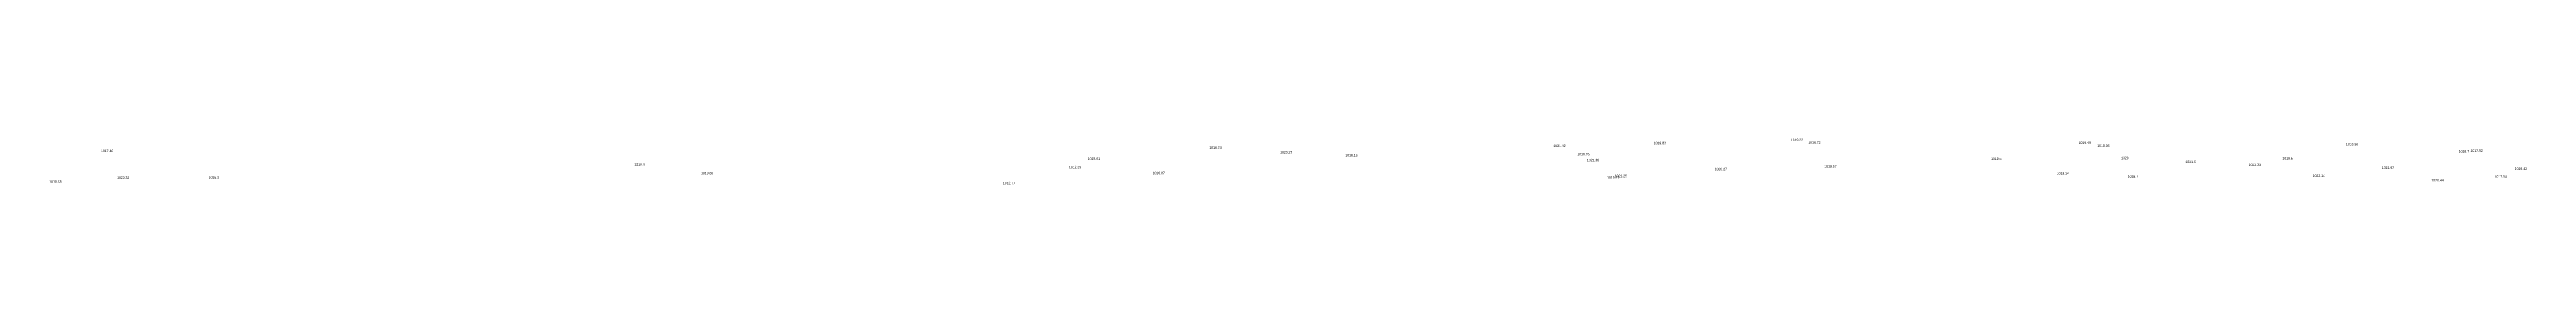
# Model space of a CAD drawing. Header units: inches. Extents: x 628884 to 629912, y 4519174 to 4520145.
# Drawn here: x 629131 to 629333.1, y 4519739.2 to 4519742.9 of the extents above; entities that cross this region are included whole.
import ezdxf

# ---------------------------------------------------------------- set-up
doc = ezdxf.new("R2010")
doc.units = ezdxf.units.IN
doc.header["$MEASUREMENT"] = 0

msp = doc.modelspace()

# ---------------------------------------------------------------- texts
for s, p in [('1018.74', (629225.67, 4519742.1, 1018.74)), ('1021.42', (629253.74, 4519742.25, 1021.42)), ('1019.83', (629261.93, 4519742.48, 1019.83)), ('1019.22', (629273.12, 4519742.73, 1019.22)), ('1018.72', (629274.54, 4519742.52, 1018.72)), ('1019.49', (629296.6, 4519742.5, 1019.49)), ('1018.35', (629298.12, 4519742.26, 1018.35)), ('1018.36', (629318.41, 4519742.39, 1018.36)), ('1017.46', (629135.23, 4519741.84, 1017.46)), ('1016.5', (629178.76, 4519740.73, 1016.5)), ('1012.29', (629214.21, 4519740.52, 1012.29)), ('1015.01', (629215.75, 4519741.21, 1015.01)), ('1020.27', (629231.44, 4519741.72, 1020.27)), ('1018.15', (629236.76, 4519741.48, 1018.15)), ('1019.76', (629255.69, 4519741.57, 1019.76)), ('1021.38', (629256.47, 4519741.09, 1021.38)), ('1020.27', (629266.91, 4519740.36, 1020.27)), ('1019.07', (629275.85, 4519740.58, 1019.07)), ('1018.5', (629289.46, 4519741.2, 1018.5)), ('1020', (629300.07, 4519741.26, 1020)), ('1021.5', (629305.32, 4519740.95, 1021.5)), ('1022.23', (629310.48, 4519740.71, 1022.23)), ('1019.6', (629313.23, 4519741.23, 1019.6)), ('1021.97', (629321.34, 4519740.47, 1021.97)), ('1018.7', (629327.62, 4519741.8, 1018.7)), ('1017.52', (629328.58, 4519741.86, 1017.52)), ('1019.42', (629332.19, 4519740.39, 1019.42)), ('1018.08', (629131.01, 4519739.34, 1018.08)), ('1020.32', (629136.54, 4519739.66, 1020.32)), ('1016.2', (629144.02, 4519739.68, 1016.2)), ('1019.69', (629184.19, 4519740.03, 1019.69)), ('1012.77', (629208.82, 4519739.22, 1012.77)), ('1016.87', (629221.04, 4519740.04, 1016.87)), ('1019.71', (629258.12, 4519739.67, 1019.71)), ('1021.25', (629258.75, 4519739.8, 1021.25)), ('1019.34', (629294.81, 4519740.01, 1019.34)), ('1018.7', (629300.61, 4519739.76, 1018.7)), ('1022.14', (629315.7, 4519739.82, 1022.14)), ('1020.44', (629325.39, 4519739.45, 1020.44)), ('1017.54', (629330.54, 4519739.75, 1017.54))]:
    msp.add_text(s, height=0.2).set_placement(p)

doc.saveas('drawing.dxf')
